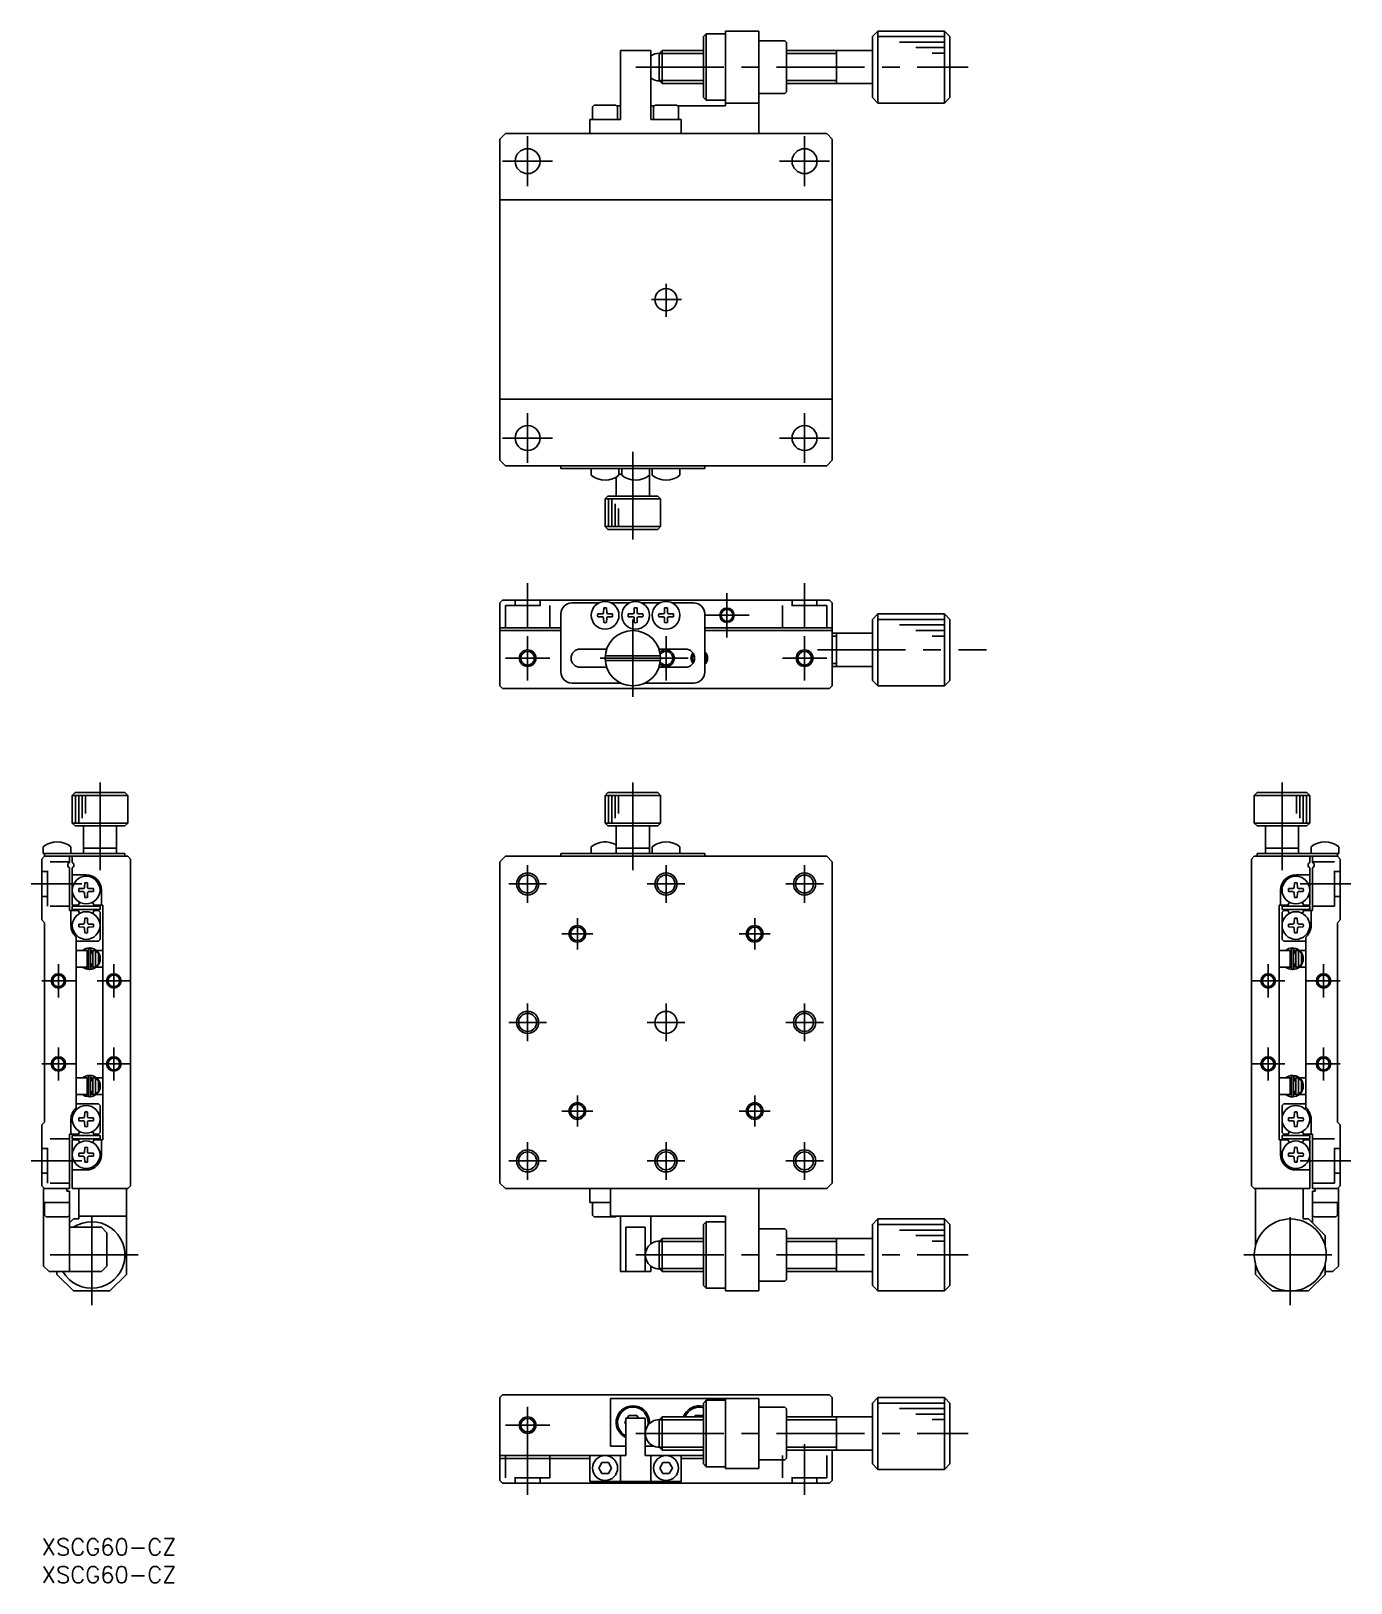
# Model space of a CAD drawing. Extents: x -2 to 236, y -8 to 272.
import ezdxf

# ---------------------------------------------------------------- set-up
doc = ezdxf.new("R2010")
doc.units = 0
doc.header["$LTSCALE"] = 0.5
doc.linetypes.add('CENTER', pattern=[50.8, 31.75, -6.35, 6.35, -6.35])
doc.linetypes.add('DASHED', pattern=[19.05, 12.7, -6.35])
for name, color, linetype in [('MSM_CENTER', 1, 'CENTER'), ('MSM_CONTINUOUS', 7, 'CONTINUOUS'), ('MSM_DASHED', 4, 'DASHED'), ('MSM_NARROW', 5, 'CONTINUOUS'), ('MSM_PART_NUMBER', 7, 'CONTINUOUS')]:
    doc.layers.add(name, color=color, linetype=linetype)
doc.styles.get("Standard").update_dxf_attribs({"font": 'txt.shx', "height": 3, "bigfont": 'bigfont.shx'})

# ---------------------------------------------------------------- blocks, each defined once
blk = doc.blocks.new('*U2')
at = {"layer": 'MSM_PART_NUMBER'}
blk.add_text('XSCG60-CZ', height=3, dxfattribs=at).set_placement((0, -3))
blk = doc.blocks.new('*U3')
at = {"layer": 'MSM_PART_NUMBER'}
blk.add_text('XSCG60-CZ', height=3, dxfattribs=at).set_placement((0, -8))

msp = doc.modelspace()

# ---------------------------------------------------------------- linework, layer by layer
at = {"layer": 'MSM_CENTER'}
for p, q in [((107.25, 265.77), (167.25, 265.77)), ((87.69, 244.27), (87.69, 253.27)), ((137.69, 244.27), (137.69, 253.27)), ((92.19, 248.77), (83.19, 248.77)), ((133.19, 248.77), (142.19, 248.77)), ((112.69, 226.59), (112.69, 220.64)), ((115.45, 223.77), (110.04, 223.77)), ((87.69, 203.27), (87.69, 194.27)), ((137.69, 203.27), (137.69, 194.27)), ((92.19, 198.77), (83.19, 198.77)), ((106.69, 196.3), (106.69, 178.4)), ((133.19, 198.77), (142.19, 198.77)), ((87.69, 164.45), (87.69, 172.57)), ((137.69, 164.45), (137.69, 172.57)), ((123.69, 170.76), (123.69, 162.76)), ((106.69, 152.01), (106.69, 166.01)), ((127.69, 166.76), (119.69, 166.76)), ((87.69, 155.01), (87.69, 163.01)), ((112.69, 155.01), (112.69, 163.01)), ((137.69, 155.01), (137.69, 163.01)), ((140.06, 160.51), (170.57, 160.51)), ((91.69, 159.01), (83.69, 159.01)), ((116.69, 159.01), (99.69, 159.01)), ((141.69, 159.01), (133.69, 159.01)), ((10.5, 120.71), (10.5, 138.6)), ((106.69, 120.71), (106.69, 138.6)), ((223.89, 120.71), (223.89, 138.6)), ((87.69, 114.83), (87.69, 121.63)), ((112.69, 114.83), (112.69, 121.63)), ((137.69, 114.83), (137.69, 121.63)), ((-1.95, 118.23), (7.2, 118.23)), ((84.29, 118.23), (91.09, 118.23)), ((109.29, 118.23), (116.09, 118.23)), ((134.29, 118.23), (141.09, 118.23)), ((236.34, 118.23), (227.19, 118.23)), ((96.69, 106.43), (96.69, 112.03)), ((128.69, 106.43), (128.69, 112.03)), ((93.89, 109.23), (99.49, 109.23)), ((125.89, 109.23), (131.49, 109.23)), ((3, 103.73), (3, 97.73)), ((13, 103.73), (13, 97.73)), ((221.39, 103.73), (221.39, 97.73)), ((231.39, 103.73), (231.39, 97.73)), ((6, 100.73), (0, 100.73)), ((16, 100.73), (10, 100.73)), ((224.39, 100.73), (218.39, 100.73)), ((234.39, 100.73), (228.39, 100.73)), ((87.69, 89.83), (87.69, 96.63)), ((112.69, 89.83), (112.69, 96.63)), ((137.69, 89.83), (137.69, 96.63)), ((84.29, 93.23), (91.09, 93.23)), ((109.29, 93.23), (116.09, 93.23)), ((134.29, 93.23), (141.09, 93.23)), ((3, 82.73), (3, 88.73)), ((13, 82.73), (13, 88.73)), ((221.39, 82.73), (221.39, 88.73)), ((231.39, 82.73), (231.39, 88.73)), ((6, 85.73), (0, 85.73)), ((16, 85.73), (10, 85.73)), ((224.39, 85.73), (218.39, 85.73)), ((234.39, 85.73), (228.39, 85.73)), ((96.69, 74.43), (96.69, 80.03)), ((128.69, 74.43), (128.69, 80.03)), ((93.89, 77.23), (99.49, 77.23)), ((125.89, 77.23), (131.49, 77.23)), ((87.69, 64.83), (87.69, 71.63)), ((112.69, 64.83), (112.69, 71.63)), ((137.69, 64.83), (137.69, 71.63)), ((-1.95, 68.23), (7.2, 68.23)), ((84.29, 68.23), (91.09, 68.23)), ((109.29, 68.23), (116.09, 68.23)), ((134.29, 68.23), (141.09, 68.23)), ((236.34, 68.23), (227.19, 68.23)), ((9, 42.18), (9, 59.69)), ((225.39, 42.18), (225.39, 59.69)), ((17.39, 51.23), (0.95, 51.23)), ((107.25, 51.23), (167.25, 51.23)), ((216.99, 51.23), (233.43, 51.23)), ((87.69, 7.94), (87.69, 24.5)), ((91.69, 20.5), (83.69, 20.5)), ((107.25, 19), (167.25, 19)), ((137.69, 7.94), (137.69, 17.09))]:
    msp.add_line(p, q, dxfattribs=at)
at = {"layer": 'MSM_CONTINUOUS'}
for p, q in [((123.44, 259.27), (123.44, 272.27)), ((129.44, 272.27), (123.44, 272.27)), ((129.44, 253.77), (129.44, 272.27)), ((149.94, 271.27), (150.94, 272.27)), ((162.94, 272.27), (150.94, 272.27)), ((150.94, 272.27), (150.94, 259.27)), ((162.94, 259.27), (162.94, 272.27)), ((163.94, 271.27), (162.94, 272.27)), ((119.44, 271.27), (119.94, 271.77)), ((119.44, 260.27), (119.44, 271.27)), ((119.94, 271.77), (119.94, 259.77)), ((119.94, 271.77), (123.44, 271.77)), ((134.14, 270.52), (129.44, 270.52)), ((134.44, 270.22), (134.14, 270.52)), ((134.44, 270.22), (134.44, 261.32)), ((149.94, 271.27), (149.94, 260.27)), ((163.94, 260.27), (163.94, 271.27)), ((104.44, 268.77), (109.94, 268.77)), ((104.44, 256.27), (104.44, 268.77)), ((109.94, 256.27), (109.94, 268.77)), ((111.44, 268.23), (111.98, 268.77)), ((111.44, 268.23), (111.44, 263.31)), ((111.98, 268.77), (111.98, 262.77)), ((119.44, 268.77), (111.98, 268.77)), ((149.94, 268.77), (134.44, 268.77)), ((143.44, 262.77), (143.44, 268.77)), ((111.98, 262.77), (111.44, 263.31)), ((119.44, 262.77), (111.98, 262.77)), ((134.14, 261.02), (129.44, 261.02)), ((134.44, 261.32), (134.14, 261.02)), ((149.94, 262.77), (134.44, 262.77)), ((99.44, 258.57), (99.74, 258.87)), ((99.44, 256.27), (99.44, 258.57)), ((103.64, 258.87), (99.74, 258.87)), ((103.64, 258.87), (103.94, 258.57)), ((103.74, 258.77), (104.44, 258.77)), ((103.94, 256.27), (103.94, 258.57)), ((109.94, 258.77), (110.64, 258.77)), ((110.74, 258.87), (110.44, 258.57)), ((110.44, 256.27), (110.44, 258.57)), ((110.74, 258.87), (114.64, 258.87)), ((114.94, 258.57), (114.64, 258.87)), ((114.74, 258.77), (123.4, 258.77)), ((114.94, 256.27), (114.94, 258.57)), ((119.44, 260.27), (119.94, 259.77)), ((119.94, 259.77), (123.44, 259.77)), ((123.44, 259.27), (129.44, 259.27)), ((149.94, 260.27), (150.94, 259.27)), ((162.94, 259.27), (150.94, 259.27)), ((163.94, 260.27), (162.94, 259.27)), ((104.44, 256.27), (98.94, 256.27)), ((98.94, 256.27), (98.94, 253.77)), ((115.44, 256.27), (109.94, 256.27)), ((115.44, 256.27), (115.44, 253.77)), ((83.69, 253.77), (82.69, 252.77)), ((82.69, 194.77), (82.69, 252.77)), ((141.69, 253.77), (83.69, 253.77)), ((142.69, 252.77), (141.69, 253.77)), ((142.69, 252.77), (142.69, 194.77)), ((82.69, 241.77), (142.69, 241.77)), ((82.69, 205.77), (142.69, 205.77)), ((82.69, 194.77), (83.69, 193.77)), ((83.69, 193.77), (141.69, 193.77)), ((93.69, 193.27), (93.69, 193.77)), ((119.69, 193.27), (119.69, 193.77)), ((142.69, 194.77), (141.69, 193.77)), ((119.69, 193.27), (93.69, 193.27)), ((99.19, 193.27), (99.19, 192.05)), ((103.69, 191.71), (103.69, 188.27)), ((104.19, 193.27), (104.19, 192.05)), ((104.69, 192.27), (104.19, 192.27)), ((104.69, 193.27), (104.69, 192.05)), ((109.69, 193.27), (109.69, 188.27)), ((109.69, 193.27), (109.69, 192.05)), ((110.19, 193.27), (110.19, 192.05)), ((115.19, 193.27), (115.19, 192.05)), ((102.19, 188.27), (101.69, 187.77)), ((111.19, 188.27), (102.19, 188.27)), ((111.69, 187.77), (111.19, 188.27)), ((111.69, 187.77), (101.69, 187.77)), ((101.69, 187.77), (101.69, 182.77)), ((111.69, 187.77), (111.69, 182.77)), ((111.69, 182.77), (101.69, 182.77)), ((101.69, 182.77), (102.19, 182.27)), ((111.19, 182.27), (102.19, 182.27)), ((111.19, 182.27), (111.69, 182.77)), ((83.19, 169.51), (82.69, 169.01)), ((82.69, 154.01), (82.69, 169.01)), ((142.19, 169.51), (83.19, 169.51)), ((100.6, 169.01), (95.69, 169.01)), ((106.1, 169.01), (102.78, 169.01)), ((111.6, 169.01), (108.28, 169.01)), ((117.69, 169.01), (113.78, 169.01)), ((142.19, 169.51), (142.69, 169.01)), ((142.69, 154.01), (142.69, 169.01)), ((93.69, 156.51), (93.69, 167.01)), ((101.19, 167.03), (100.37, 167.02)), ((101.19, 166.48), (100.37, 166.5)), ((101.19, 167.03), (101.36, 167.11)), ((101.19, 166.48), (101.36, 166.41)), ((101.42, 167.24), (101.36, 167.11)), ((101.42, 166.28), (101.36, 166.41)), ((101.42, 167.24), (101.43, 168.08)), ((101.42, 166.28), (101.43, 165.43)), ((101.97, 167.24), (101.95, 168.08)), ((101.97, 166.28), (101.95, 165.43)), ((101.97, 167.24), (102.03, 167.11)), ((101.97, 166.28), (102.03, 166.41)), ((102.19, 167.03), (102.03, 167.11)), ((102.19, 166.48), (102.03, 166.41)), ((102.19, 167.03), (103.02, 167.02)), ((102.19, 166.48), (103.02, 166.5)), ((106.69, 167.03), (105.87, 167.02)), ((106.69, 166.48), (105.87, 166.5)), ((106.69, 167.03), (106.86, 167.11)), ((106.69, 166.48), (106.86, 166.41)), ((106.92, 167.24), (106.86, 167.11)), ((106.92, 166.28), (106.86, 166.41)), ((106.92, 167.24), (106.93, 168.08)), ((106.92, 166.28), (106.93, 165.43)), ((107.47, 167.24), (107.45, 168.08)), ((107.47, 166.28), (107.45, 165.43)), ((107.47, 167.24), (107.53, 167.11)), ((107.47, 166.28), (107.53, 166.41)), ((107.69, 167.03), (107.53, 167.11)), ((107.69, 166.48), (107.53, 166.41)), ((107.69, 167.03), (108.52, 167.02)), ((107.69, 166.48), (108.52, 166.5)), ((112.19, 167.03), (111.37, 167.02)), ((112.19, 166.48), (111.37, 166.5)), ((112.19, 167.03), (112.36, 167.11)), ((112.19, 166.48), (112.36, 166.41)), ((112.42, 167.24), (112.36, 167.11)), ((112.42, 166.28), (112.36, 166.41)), ((112.42, 167.24), (112.43, 168.08)), ((112.42, 166.28), (112.43, 165.43)), ((112.97, 167.24), (112.95, 168.08)), ((112.97, 166.28), (112.95, 165.43)), ((112.97, 167.24), (113.03, 167.11)), ((112.97, 166.28), (113.03, 166.41)), ((113.19, 167.03), (113.03, 167.11)), ((113.19, 166.48), (113.03, 166.41)), ((113.19, 167.03), (114.02, 167.02)), ((113.19, 166.48), (114.02, 166.5)), ((119.69, 156.51), (119.69, 167.01)), ((149.94, 166.01), (150.94, 167.01)), ((149.94, 166.01), (149.94, 155.01)), ((162.94, 167.01), (150.94, 167.01)), ((150.94, 167.01), (150.94, 154.01)), ((162.94, 154.01), (162.94, 167.01)), ((163.94, 166.01), (162.94, 167.01)), ((163.94, 155.01), (163.94, 166.01)), ((93.69, 164.51), (82.69, 164.51)), ((93.69, 164.01), (82.69, 164.01)), ((142.69, 164.51), (119.69, 164.51)), ((142.69, 164.01), (119.69, 164.01)), ((149.94, 163.51), (142.69, 163.51)), ((143.44, 157.51), (143.44, 163.51)), ((97.19, 160.66), (102.05, 160.66)), ((111.34, 160.66), (116.19, 160.66)), ((97.19, 157.36), (101.91, 157.36)), ((101.71, 159.41), (111.68, 159.41)), ((101.71, 158.61), (111.68, 158.61)), ((111.48, 157.36), (116.19, 157.36)), ((149.94, 157.51), (142.69, 157.51)), ((104.51, 154.51), (95.69, 154.51)), ((117.69, 154.51), (108.87, 154.51)), ((149.94, 155.01), (150.94, 154.01)), ((163.94, 155.01), (162.94, 154.01)), ((83.19, 153.51), (82.69, 154.01)), ((142.19, 153.51), (83.19, 153.51)), ((142.69, 154.01), (142.19, 153.51)), ((162.94, 154.01), (150.94, 154.01)), ((5.5, 134.23), (6, 134.73)), ((15, 134.73), (6, 134.73)), ((15, 134.73), (15.5, 134.23)), ((101.69, 134.23), (102.19, 134.73)), ((111.19, 134.73), (102.19, 134.73)), ((111.19, 134.73), (111.69, 134.23)), ((219.39, 134.73), (218.89, 134.23)), ((219.39, 134.73), (228.39, 134.73)), ((228.89, 134.23), (228.39, 134.73)), ((15.5, 134.23), (5.5, 134.23)), ((5.5, 129.23), (5.5, 134.23)), ((15.5, 129.23), (15.5, 134.23)), ((111.69, 134.23), (101.69, 134.23)), ((101.69, 129.23), (101.69, 134.23)), ((111.69, 129.23), (111.69, 134.23)), ((218.89, 134.23), (228.89, 134.23)), ((218.89, 129.23), (218.89, 134.23)), ((228.89, 129.23), (228.89, 134.23)), ((15.5, 129.23), (5.5, 129.23)), ((6, 128.73), (5.5, 129.23)), ((15.5, 129.23), (15, 128.73)), ((111.69, 129.23), (101.69, 129.23)), ((102.19, 128.73), (101.69, 129.23)), ((111.69, 129.23), (111.19, 128.73)), ((218.89, 129.23), (228.89, 129.23)), ((218.89, 129.23), (219.39, 128.73)), ((228.39, 128.73), (228.89, 129.23)), ((15, 128.73), (6, 128.73)), ((7.5, 123.73), (7.5, 128.73)), ((13.5, 123.73), (13.5, 128.73)), ((111.19, 128.73), (102.19, 128.73)), ((103.69, 123.73), (103.69, 128.73)), ((109.69, 123.73), (109.69, 128.73)), ((219.39, 128.73), (228.39, 128.73)), ((220.89, 123.73), (220.89, 128.73)), ((226.89, 123.73), (226.89, 128.73)), ((0.25, 123.73), (0.25, 124.95)), ((0.25, 123.73), (15, 123.73)), ((0.5, 123.73), (0.5, 123.23)), ((5.25, 123.73), (5.25, 124.95)), ((13.5, 124.73), (7.5, 124.73)), ((15, 123.73), (15, 123.23)), ((119.69, 123.73), (93.69, 123.73)), ((93.69, 123.73), (93.69, 123.23)), ((99.19, 123.73), (99.19, 124.95)), ((109.69, 124.73), (103.69, 124.73)), ((110.19, 123.73), (110.19, 124.95)), ((115.19, 123.73), (115.19, 124.95)), ((119.69, 123.73), (119.69, 123.23)), ((234.14, 123.73), (219.39, 123.73)), ((219.39, 123.73), (219.39, 123.23)), ((220.89, 124.73), (226.89, 124.73)), ((229.14, 123.73), (229.14, 124.95)), ((233.89, 123.73), (233.89, 123.23)), ((234.14, 123.73), (234.14, 124.95)), ((0, 122.73), (0.5, 123.23)), ((0, 122.73), (0, 111.73)), ((0.5, 123.23), (15.5, 123.23)), ((5, 123.23), (5, 122.09)), ((5, 113.43), (5, 121.17)), ((5.5, 123.23), (5.5, 122.09)), ((5.5, 114.43), (5.5, 121.17)), ((15.5, 123.23), (16, 122.73)), ((16, 63.73), (16, 122.73)), ((82.69, 122.23), (83.69, 123.23)), ((82.69, 122.23), (82.69, 64.23)), ((141.69, 123.23), (83.69, 123.23)), ((142.69, 122.23), (141.69, 123.23)), ((142.69, 64.23), (142.69, 122.23)), ((218.89, 123.23), (218.39, 122.73)), ((218.39, 63.73), (218.39, 122.73)), ((218.89, 123.23), (233.89, 123.23)), ((228.89, 123.23), (228.89, 122.09)), ((228.89, 114.43), (228.89, 121.17)), ((229.39, 123.23), (229.39, 122.09)), ((229.39, 113.43), (229.39, 121.17)), ((234.39, 122.73), (233.89, 123.23)), ((234.39, 122.73), (234.39, 111.73)), ((8, 119.88), (5.5, 119.88)), ((7.73, 117.61), (7.74, 118.45)), ((8.27, 117.61), (8.26, 118.45)), ((226.11, 117.61), (226.13, 118.45)), ((226.39, 119.88), (228.89, 119.88)), ((226.66, 117.61), (226.65, 118.45)), ((7.5, 117.4), (6.68, 117.39)), ((7.5, 116.86), (6.68, 116.87)), ((7.5, 117.4), (7.67, 117.48)), ((7.5, 116.86), (7.67, 116.78)), ((7.73, 117.61), (7.67, 117.48)), ((7.73, 116.65), (7.67, 116.78)), ((7.73, 116.65), (7.74, 115.81)), ((8.27, 116.65), (8.26, 115.81)), ((8.27, 117.61), (8.33, 117.48)), ((8.27, 116.65), (8.33, 116.78)), ((8.5, 117.4), (8.33, 117.48)), ((8.5, 116.86), (8.33, 116.78)), ((8.5, 117.4), (9.32, 117.39)), ((8.5, 116.86), (9.32, 116.87)), ((10.75, 117.13), (10.75, 114.43)), ((223.64, 117.13), (223.64, 114.43)), ((225.89, 117.4), (225.06, 117.39)), ((225.89, 116.86), (225.06, 116.87)), ((225.89, 117.4), (226.05, 117.48)), ((225.89, 116.86), (226.05, 116.78)), ((226.11, 117.61), (226.05, 117.48)), ((226.11, 116.65), (226.05, 116.78)), ((226.11, 116.65), (226.13, 115.81)), ((226.66, 116.65), (226.65, 115.81)), ((226.66, 117.61), (226.72, 117.48)), ((226.66, 116.65), (226.72, 116.78)), ((226.89, 117.4), (226.72, 117.48)), ((226.89, 116.86), (226.72, 116.78)), ((226.89, 117.4), (227.71, 117.39)), ((226.89, 116.86), (227.71, 116.87)), ((5, 113.43), (6.59, 113.43)), ((5.25, 110.73), (5.25, 113.43)), ((5.5, 114.43), (6.59, 114.43)), ((5.5, 114.23), (10.5, 114.23)), ((5.5, 113.63), (5.5, 114.23)), ((5.5, 113.63), (10.5, 113.63)), ((11, 114.43), (9.41, 114.43)), ((10.2, 113.43), (9.41, 113.43)), ((10.2, 113.43), (10.5, 113.13)), ((10.5, 114.23), (10.5, 113.63)), ((10.5, 108.23), (10.5, 113.13)), ((11, 114.43), (11, 72.03)), ((223.39, 114.43), (223.39, 72.03)), ((223.39, 114.43), (224.97, 114.43)), ((228.89, 114.23), (223.89, 114.23)), ((223.89, 114.23), (223.89, 113.63)), ((228.89, 113.63), (223.89, 113.63)), ((224.19, 113.43), (223.89, 113.13)), ((223.89, 108.23), (223.89, 113.13)), ((224.19, 113.43), (224.97, 113.43)), ((228.89, 114.43), (227.8, 114.43)), ((229.39, 113.43), (227.8, 113.43)), ((228.89, 113.63), (228.89, 114.23)), ((229.14, 110.73), (229.14, 113.43)), ((0, 111.73), (0.5, 111.23)), ((0.5, 75.23), (0.5, 111.23)), ((7.5, 111), (6.68, 110.99)), ((7.5, 110.46), (6.68, 110.47)), ((7.5, 111), (7.67, 111.08)), ((7.5, 110.46), (7.67, 110.38)), ((7.73, 111.21), (7.67, 111.08)), ((7.73, 110.25), (7.67, 110.38)), ((7.73, 111.21), (7.74, 112.05)), ((7.73, 110.25), (7.74, 109.41)), ((8.27, 111.21), (8.26, 112.05)), ((8.27, 110.25), (8.26, 109.41)), ((8.27, 111.21), (8.33, 111.08)), ((8.27, 110.25), (8.33, 110.38)), ((8.5, 111), (8.33, 111.08)), ((8.5, 110.46), (8.33, 110.38)), ((8.5, 111), (9.32, 110.99)), ((8.5, 110.46), (9.32, 110.47)), ((225.89, 111), (225.06, 110.99)), ((225.89, 110.46), (225.06, 110.47)), ((225.89, 111), (226.05, 111.08)), ((225.89, 110.46), (226.05, 110.38)), ((226.11, 111.21), (226.05, 111.08)), ((226.11, 110.25), (226.05, 110.38)), ((226.11, 111.21), (226.13, 112.05)), ((226.11, 110.25), (226.13, 109.41)), ((226.66, 111.21), (226.65, 112.05)), ((226.66, 110.25), (226.65, 109.41)), ((226.66, 111.21), (226.72, 111.08)), ((226.66, 110.25), (226.72, 110.38)), ((226.89, 111), (226.72, 111.08)), ((226.89, 110.46), (226.72, 110.38)), ((226.89, 111), (227.71, 110.99)), ((226.89, 110.46), (227.71, 110.47)), ((234.39, 111.73), (233.89, 111.23)), ((233.89, 75.23), (233.89, 111.23)), ((6.2, 77.81), (6.2, 108.65)), ((10.2, 107.93), (6.2, 107.93)), ((7.84, 106.52), (7.82, 106.51)), ((7.83, 106.52), (7.84, 106.52)), ((7.87, 106.53), (7.84, 106.52)), ((7.84, 106.52), (7.84, 106.52)), ((7.84, 106.52), (7.84, 106.52)), ((7.84, 106.52), (7.84, 106.52)), ((7.88, 106.53), (7.87, 106.53)), ((7.89, 106.54), (7.88, 106.54)), ((7.88, 106.54), (7.88, 106.54)), ((7.88, 106.54), (7.88, 106.53)), ((7.88, 106.53), (7.88, 106.53)), ((7.89, 106.54), (7.89, 106.54)), ((7.89, 106.54), (7.89, 106.54)), ((7.89, 106.54), (7.89, 106.54)), ((7.89, 106.54), (7.89, 106.54)), ((7.89, 106.54), (7.89, 106.54)), ((7.89, 106.54), (7.89, 106.54)), ((7.89, 106.54), (7.89, 106.54)), ((7.89, 106.54), (7.89, 106.54)), ((10.2, 107.93), (10.5, 108.23)), ((224.19, 107.93), (223.89, 108.23)), ((224.19, 107.93), (228.19, 107.93)), ((226.5, 106.54), (225.81, 106.67)), ((225.99, 106.51), (225.98, 106.5)), ((226.02, 106.52), (225.99, 106.51)), ((226.05, 106.53), (226.02, 106.52)), ((226.08, 106.54), (226.05, 106.53)), ((226.12, 106.55), (226.08, 106.54)), ((226.15, 106.56), (226.12, 106.55)), ((226.18, 106.57), (226.15, 106.56)), ((226.22, 106.57), (226.18, 106.57)), ((226.25, 106.57), (226.22, 106.57)), ((226.29, 106.57), (226.25, 106.57)), ((226.32, 106.57), (226.29, 106.57)), ((226.35, 106.57), (226.32, 106.57)), ((226.39, 106.57), (226.35, 106.57)), ((226.42, 106.56), (226.39, 106.57)), ((226.46, 106.55), (226.42, 106.56)), ((226.49, 106.54), (226.46, 106.55)), ((226.52, 106.53), (226.49, 106.54)), ((226.56, 106.51), (226.49, 106.29)), ((226.55, 106.52), (226.52, 106.53)), ((226.55, 106.51), (226.55, 106.52)), ((226.55, 106.52), (226.55, 106.52)), ((226.58, 106.5), (226.55, 106.52)), ((226.55, 106.51), (226.55, 106.51)), ((226.55, 106.5), (226.55, 106.51)), ((226.55, 106.51), (226.55, 106.51)), ((228.19, 77.81), (228.19, 108.65)), ((8.2, 106.23), (6.2, 106.23)), ((8.19, 106.23), (8.2, 106.23)), ((8.2, 106.23), (8.4, 106.27)), ((8.2, 103.23), (8.2, 106.23)), ((8.2, 106.17), (8.21, 106.16)), ((8.4, 105.73), (8.2, 105.73)), ((8.2, 103.73), (8.4, 103.73)), ((8.21, 106.16), (8.22, 106.16)), ((8.22, 106.16), (8.24, 106.15)), ((8.24, 106.15), (8.25, 106.14)), ((8.25, 106.14), (8.26, 106.14)), ((8.26, 106.14), (8.28, 106.13)), ((8.28, 106.13), (8.29, 106.12)), ((8.29, 106.12), (8.3, 106.11)), ((8.3, 106.11), (8.31, 106.1)), ((8.31, 106.1), (8.32, 106.09)), ((8.32, 106.09), (8.33, 106.08)), ((8.33, 106.08), (8.34, 106.07)), ((8.34, 106.07), (8.35, 106.05)), ((8.35, 106.05), (8.36, 106.04)), ((8.36, 106.04), (8.37, 106.03)), ((8.37, 106.03), (8.37, 106.02)), ((8.37, 106.02), (8.38, 106)), ((8.38, 106), (8.38, 105.99)), ((8.38, 105.99), (8.39, 105.97)), ((8.39, 105.97), (8.39, 105.96)), ((8.39, 105.96), (8.4, 105.94)), ((8.4, 106.48), (8.4, 102.98)), ((8.4, 105.94), (8.4, 105.93)), ((8.4, 105.93), (8.4, 105.91)), ((8.4, 105.91), (8.4, 105.9)), ((8.4, 105.9), (8.4, 105.89)), ((8.4, 105.89), (8.4, 105.88)), ((8.79, 102.98), (8.79, 106.48)), ((9.2, 105.73), (8.79, 105.73)), ((8.79, 103.73), (9.2, 103.73)), ((8.79, 106.27), (9.2, 106.17)), ((9, 106.23), (9, 105.73)), ((9.01, 106.23), (9, 106.23)), ((9, 103.73), (9, 103.23)), ((9.01, 106.23), (9.01, 106.23)), ((9.01, 106.23), (9.01, 106.23)), ((9.01, 106.23), (9.01, 106.23)), ((9.01, 106.23), (9.01, 106.23)), ((9.2, 106.23), (9.2, 103.23)), ((9.7, 106.23), (9.2, 106.23)), ((9.7, 103.23), (9.7, 106.23)), ((9.7, 106.17), (10.2, 105.64)), ((10.2, 103.81), (9.7, 103.28)), ((11, 106.23), (9.84, 106.23)), ((10.2, 105.65), (10.2, 103.81)), ((225.39, 106.23), (223.39, 106.23)), ((225.38, 106.23), (225.39, 106.23)), ((225.39, 106.23), (225.59, 106.27)), ((225.39, 103.23), (225.39, 106.23)), ((225.59, 105.73), (225.39, 105.73)), ((225.39, 103.73), (225.59, 103.73)), ((225.59, 106.48), (225.59, 102.98)), ((225.98, 102.98), (225.98, 106.48)), ((225.98, 105.92), (225.99, 105.94)), ((225.98, 105.91), (225.98, 105.92)), ((225.98, 105.89), (225.98, 105.91)), ((225.98, 105.88), (225.98, 105.89)), ((226.39, 105.73), (225.98, 105.73)), ((225.98, 103.73), (226.39, 103.73)), ((225.99, 105.97), (226, 105.98)), ((225.99, 105.95), (225.99, 105.97)), ((225.99, 105.94), (225.99, 105.95)), ((226, 105.99), (226.01, 106.01)), ((226, 105.98), (226, 105.99)), ((226.01, 106.01), (226.02, 106.02)), ((226.02, 106.04), (226.03, 106.05)), ((226.02, 106.02), (226.02, 106.04)), ((226.03, 106.05), (226.04, 106.06)), ((226.04, 106.06), (226.05, 106.07)), ((226.05, 106.07), (226.06, 106.08)), ((226.06, 106.08), (226.07, 106.09)), ((226.07, 106.09), (226.08, 106.1)), ((226.08, 106.1), (226.09, 106.11)), ((226.09, 106.11), (226.1, 106.12)), ((226.1, 106.12), (226.12, 106.13)), ((226.12, 106.13), (226.13, 106.14)), ((226.13, 106.14), (226.14, 106.15)), ((226.14, 106.15), (226.16, 106.15)), ((226.16, 106.15), (226.17, 106.16)), ((226.17, 106.16), (226.18, 106.17)), ((226.18, 106.17), (226.2, 106.17)), ((226.19, 106.17), (226.19, 105.73)), ((226.19, 103.73), (226.19, 103.29)), ((226.2, 106.17), (226.21, 106.18)), ((226.21, 106.18), (226.23, 106.18)), ((226.23, 106.18), (226.24, 106.18)), ((226.24, 106.18), (226.26, 106.18)), ((226.26, 106.18), (226.27, 106.18)), ((226.27, 106.18), (226.29, 106.18)), ((226.29, 106.18), (226.3, 106.18)), ((226.3, 106.18), (226.32, 106.18)), ((226.32, 106.18), (226.33, 106.18)), ((226.33, 106.18), (226.35, 106.18)), ((226.35, 106.18), (226.36, 106.17)), ((226.36, 106.17), (226.38, 106.17)), ((226.38, 106.17), (226.39, 106.16)), ((226.39, 106.23), (226.39, 103.23)), ((226.89, 106.23), (226.39, 106.23)), ((226.39, 106.16), (226.4, 106.16)), ((226.4, 106.16), (226.41, 106.15)), ((226.45, 106.23), (226.46, 106.24)), ((226.49, 106.29), (226.46, 106.23)), ((226.46, 106.25), (226.47, 106.27)), ((226.46, 106.24), (226.46, 106.25)), ((226.47, 106.27), (226.48, 106.28)), ((226.48, 106.3), (226.49, 106.31)), ((226.48, 106.28), (226.48, 106.3)), ((226.49, 106.31), (226.5, 106.32)), ((226.5, 106.34), (226.51, 106.35)), ((226.5, 106.32), (226.5, 106.34)), ((226.51, 106.37), (226.52, 106.38)), ((226.51, 106.35), (226.51, 106.37)), ((226.52, 106.38), (226.53, 106.4)), ((226.53, 106.42), (226.54, 106.44)), ((226.53, 106.41), (226.53, 106.42)), ((226.53, 106.4), (226.53, 106.41)), ((226.54, 106.45), (226.55, 106.46)), ((226.54, 106.44), (226.54, 106.45)), ((226.55, 106.49), (226.55, 106.5)), ((226.55, 106.5), (226.55, 106.5)), ((226.55, 106.48), (226.55, 106.49)), ((226.55, 106.47), (226.55, 106.48)), ((226.55, 106.46), (226.55, 106.47)), ((226.89, 103.23), (226.89, 106.23)), ((226.89, 106.18), (227.39, 105.65)), ((227.39, 103.81), (226.89, 103.28)), ((228.19, 106.23), (227.02, 106.23)), ((227.39, 105.65), (227.39, 103.81)), ((6.2, 103.23), (8.2, 103.23)), ((7.36, 103.23), (7.84, 102.94)), ((7.81, 102.96), (7.83, 102.95)), ((7.83, 102.95), (7.92, 103.23)), ((7.83, 102.97), (7.84, 102.98)), ((7.83, 102.96), (7.83, 102.97)), ((7.83, 102.95), (7.83, 102.96)), ((7.83, 102.96), (7.83, 102.96)), ((7.83, 102.94), (7.83, 102.95)), ((7.83, 102.95), (7.83, 102.95)), ((7.84, 102.94), (7.83, 102.94)), ((7.83, 102.94), (7.83, 102.94)), ((7.84, 103.01), (7.85, 103.02)), ((7.84, 103), (7.84, 103.01)), ((7.84, 102.99), (7.84, 103)), ((7.84, 102.98), (7.84, 102.99)), ((7.84, 102.94), (7.87, 102.93)), ((7.85, 103.04), (7.86, 103.05)), ((7.85, 103.03), (7.85, 103.04)), ((7.85, 103.02), (7.85, 103.03)), ((7.86, 103.07), (7.87, 103.08)), ((7.86, 103.05), (7.86, 103.07)), ((7.87, 103.1), (7.88, 103.11)), ((7.87, 103.08), (7.87, 103.1)), ((7.87, 102.93), (7.9, 102.92)), ((7.88, 103.11), (7.89, 103.12)), ((7.88, 102.92), (8.57, 102.79)), ((7.89, 103.14), (7.9, 103.15)), ((7.89, 103.12), (7.89, 103.14)), ((7.9, 103.17), (7.91, 103.18)), ((7.9, 103.15), (7.9, 103.17)), ((7.9, 102.92), (7.93, 102.91)), ((7.91, 103.18), (7.92, 103.19)), ((7.92, 103.21), (7.93, 103.22)), ((7.92, 103.19), (7.92, 103.21)), ((7.93, 103.22), (7.94, 103.23)), ((7.93, 102.91), (7.96, 102.9)), ((7.96, 102.9), (8, 102.89)), ((8, 102.89), (8.03, 102.89)), ((8.03, 102.89), (8.07, 102.89)), ((8.07, 102.89), (8.1, 102.89)), ((8.1, 102.89), (8.13, 102.89)), ((8.13, 102.89), (8.17, 102.89)), ((8.17, 102.89), (8.2, 102.89)), ((8.22, 103.3), (8.2, 103.29)), ((8.2, 103.29), (8.2, 103.29)), ((8.2, 102.89), (8.24, 102.9)), ((8.23, 103.3), (8.22, 103.3)), ((8.24, 103.31), (8.23, 103.3)), ((8.26, 103.32), (8.24, 103.31)), ((8.24, 102.9), (8.27, 102.91)), ((8.27, 103.33), (8.26, 103.32)), ((8.28, 103.34), (8.27, 103.33)), ((8.27, 102.91), (8.3, 102.92)), ((8.29, 103.34), (8.28, 103.34)), ((8.31, 103.35), (8.29, 103.34)), ((8.3, 102.92), (8.34, 102.93)), ((8.32, 103.37), (8.31, 103.35)), ((8.33, 103.38), (8.32, 103.37)), ((8.34, 103.39), (8.33, 103.38)), ((8.35, 103.4), (8.34, 103.39)), ((8.34, 102.93), (8.37, 102.94)), ((8.36, 103.42), (8.35, 103.41)), ((8.35, 103.41), (8.35, 103.4)), ((8.37, 103.44), (8.36, 103.42)), ((8.38, 103.45), (8.37, 103.44)), ((8.37, 102.94), (8.4, 102.95)), ((8.39, 103.48), (8.38, 103.46)), ((8.38, 103.46), (8.38, 103.45)), ((8.4, 103.51), (8.39, 103.49)), ((8.39, 103.49), (8.39, 103.48)), ((8.4, 103.58), (8.4, 103.57)), ((8.4, 103.57), (8.4, 103.55)), ((8.4, 103.55), (8.4, 103.54)), ((8.4, 103.54), (8.4, 103.52)), ((8.4, 103.52), (8.4, 103.51)), ((8.4, 102.95), (8.41, 102.96)), ((9.2, 103.29), (8.79, 103.19)), ((9, 103.23), (9.01, 103.23)), ((9.01, 103.23), (9.01, 103.23)), ((9.01, 103.23), (9.01, 103.23)), ((9.01, 103.23), (9.01, 103.23)), ((9.2, 103.23), (9.7, 103.23)), ((9.84, 103.23), (9.84, 103.23)), ((9.84, 103.23), (11, 103.23)), ((223.39, 103.23), (225.39, 103.23)), ((225.39, 103.23), (225.37, 103.23)), ((225.59, 103.19), (225.39, 103.23)), ((225.98, 103.57), (225.98, 103.58)), ((225.98, 103.56), (225.98, 103.57)), ((225.98, 103.54), (225.98, 103.56)), ((225.99, 103.53), (225.98, 103.54)), ((226.39, 103.29), (225.98, 103.19)), ((225.99, 103.52), (225.99, 103.53)), ((225.99, 103.5), (225.99, 103.52)), ((226, 103.49), (225.99, 103.5)), ((226, 103.47), (226, 103.49)), ((226.01, 103.46), (226, 103.47)), ((226.01, 103.44), (226.01, 103.46)), ((226.02, 103.43), (226.01, 103.44)), ((226.03, 103.42), (226.02, 103.43)), ((226.04, 103.41), (226.03, 103.42)), ((226.05, 103.39), (226.04, 103.41)), ((226.05, 103.38), (226.05, 103.39)), ((226.06, 103.37), (226.05, 103.38)), ((226.08, 103.36), (226.06, 103.37)), ((226.09, 103.35), (226.08, 103.36)), ((226.1, 103.34), (226.09, 103.35)), ((226.11, 103.33), (226.1, 103.34)), ((226.12, 103.32), (226.11, 103.33)), ((226.14, 103.31), (226.12, 103.32)), ((226.15, 103.31), (226.14, 103.31)), ((226.16, 103.3), (226.15, 103.31)), ((226.18, 103.3), (226.16, 103.3)), ((226.19, 103.29), (226.18, 103.3)), ((226.21, 103.29), (226.19, 103.29)), ((226.22, 103.28), (226.21, 103.29)), ((226.23, 103.28), (226.22, 103.28)), ((226.25, 103.28), (226.23, 103.28)), ((226.26, 103.28), (226.25, 103.28)), ((226.28, 103.28), (226.26, 103.28)), ((226.29, 103.28), (226.28, 103.28)), ((226.31, 103.28), (226.29, 103.28)), ((226.32, 103.28), (226.31, 103.28)), ((226.34, 103.28), (226.32, 103.28)), ((226.35, 103.29), (226.34, 103.28)), ((226.37, 103.29), (226.35, 103.29)), ((226.38, 103.29), (226.37, 103.29)), ((226.4, 103.3), (226.38, 103.29)), ((226.39, 103.23), (226.89, 103.23)), ((226.49, 102.92), (226.55, 102.94)), ((226.55, 102.94), (226.57, 102.95)), ((226.56, 102.95), (226.56, 102.95)), ((227.02, 103.23), (228.19, 103.23)), ((8.2, 83.23), (6.2, 83.23)), ((7.84, 83.52), (7.82, 83.51)), ((7.83, 83.52), (7.84, 83.52)), ((7.87, 83.53), (7.84, 83.52)), ((7.84, 83.52), (7.84, 83.52)), ((7.84, 83.52), (7.84, 83.52)), ((7.84, 83.52), (7.84, 83.52)), ((7.88, 83.53), (7.87, 83.53)), ((7.89, 83.54), (7.88, 83.54)), ((7.88, 83.54), (7.88, 83.54)), ((7.88, 83.54), (7.88, 83.53)), ((7.88, 83.53), (7.88, 83.53)), ((7.89, 83.54), (7.89, 83.54)), ((7.89, 83.54), (7.89, 83.54)), ((7.89, 83.54), (7.89, 83.54)), ((7.89, 83.54), (7.89, 83.54)), ((7.89, 83.54), (7.89, 83.54)), ((7.89, 83.54), (7.89, 83.54)), ((7.89, 83.54), (7.89, 83.54)), ((7.89, 83.54), (7.89, 83.54)), ((8.19, 83.23), (8.2, 83.23)), ((8.2, 83.23), (8.4, 83.27)), ((8.2, 80.23), (8.2, 83.23)), ((8.2, 83.17), (8.21, 83.16)), ((8.4, 82.73), (8.2, 82.73)), ((8.21, 83.16), (8.22, 83.16)), ((8.22, 83.16), (8.24, 83.15)), ((8.24, 83.15), (8.25, 83.14)), ((8.25, 83.14), (8.26, 83.14)), ((8.26, 83.14), (8.28, 83.13)), ((8.28, 83.13), (8.29, 83.12)), ((8.29, 83.12), (8.3, 83.11)), ((8.3, 83.11), (8.31, 83.1)), ((8.31, 83.1), (8.32, 83.09)), ((8.32, 83.09), (8.33, 83.08)), ((8.33, 83.08), (8.34, 83.07)), ((8.34, 83.07), (8.35, 83.05)), ((8.35, 83.05), (8.36, 83.04)), ((8.36, 83.04), (8.37, 83.03)), ((8.37, 83.03), (8.37, 83.02)), ((8.37, 83.02), (8.38, 83)), ((8.38, 83), (8.38, 82.99)), ((8.38, 82.99), (8.39, 82.97)), ((8.39, 82.97), (8.39, 82.96)), ((8.39, 82.96), (8.4, 82.94)), ((8.4, 83.48), (8.4, 79.98)), ((8.4, 82.94), (8.4, 82.93)), ((8.4, 82.93), (8.4, 82.91)), ((8.4, 82.91), (8.4, 82.9)), ((8.4, 82.9), (8.4, 82.89)), ((8.4, 82.89), (8.4, 82.88)), ((8.79, 79.98), (8.79, 83.48)), ((9.2, 82.73), (8.79, 82.73)), ((8.79, 83.27), (9.2, 83.17)), ((9, 83.23), (9, 82.73)), ((9.01, 83.23), (9, 83.23)), ((9.01, 83.23), (9.01, 83.23)), ((9.01, 83.23), (9.01, 83.23)), ((9.01, 83.23), (9.01, 83.23)), ((9.01, 83.23), (9.01, 83.23)), ((9.2, 83.23), (9.2, 80.23)), ((9.7, 83.23), (9.2, 83.23)), ((9.7, 80.23), (9.7, 83.23)), ((9.7, 83.17), (10.2, 82.64)), ((11, 83.23), (9.84, 83.23)), ((10.2, 82.65), (10.2, 80.81)), ((225.39, 83.23), (223.39, 83.23)), ((225.38, 83.23), (225.39, 83.23)), ((225.39, 83.23), (225.59, 83.27)), ((225.39, 80.23), (225.39, 83.23)), ((225.59, 82.73), (225.39, 82.73)), ((225.59, 83.48), (225.59, 79.98)), ((226.5, 83.54), (225.81, 83.67)), ((225.99, 83.51), (225.98, 83.5)), ((225.98, 79.98), (225.98, 83.48)), ((225.98, 82.92), (225.99, 82.94)), ((225.98, 82.91), (225.98, 82.92)), ((225.98, 82.89), (225.98, 82.91)), ((225.98, 82.88), (225.98, 82.89)), ((226.39, 82.73), (225.98, 82.73)), ((226.02, 83.52), (225.99, 83.51)), ((225.99, 82.97), (226, 82.98)), ((225.99, 82.95), (225.99, 82.97)), ((225.99, 82.94), (225.99, 82.95)), ((226, 82.99), (226.01, 83.01)), ((226, 82.98), (226, 82.99)), ((226.01, 83.01), (226.02, 83.02)), ((226.05, 83.53), (226.02, 83.52)), ((226.02, 83.04), (226.03, 83.05)), ((226.02, 83.02), (226.02, 83.04)), ((226.03, 83.05), (226.04, 83.06)), ((226.04, 83.06), (226.05, 83.07)), ((226.08, 83.54), (226.05, 83.53)), ((226.05, 83.07), (226.06, 83.08)), ((226.06, 83.08), (226.07, 83.09)), ((226.07, 83.09), (226.08, 83.1)), ((226.12, 83.55), (226.08, 83.54)), ((226.08, 83.1), (226.09, 83.11)), ((226.09, 83.11), (226.1, 83.12)), ((226.1, 83.12), (226.12, 83.13)), ((226.15, 83.56), (226.12, 83.55)), ((226.12, 83.13), (226.13, 83.14)), ((226.13, 83.14), (226.14, 83.15)), ((226.14, 83.15), (226.16, 83.15)), ((226.18, 83.57), (226.15, 83.56)), ((226.16, 83.15), (226.17, 83.16)), ((226.17, 83.16), (226.18, 83.17)), ((226.22, 83.57), (226.18, 83.57)), ((226.18, 83.17), (226.2, 83.17)), ((226.19, 83.17), (226.19, 82.73)), ((226.2, 83.17), (226.21, 83.18)), ((226.21, 83.18), (226.23, 83.18)), ((226.25, 83.57), (226.22, 83.57)), ((226.23, 83.18), (226.24, 83.18)), ((226.24, 83.18), (226.26, 83.18)), ((226.29, 83.57), (226.25, 83.57)), ((226.26, 83.18), (226.27, 83.18)), ((226.27, 83.18), (226.29, 83.18)), ((226.32, 83.57), (226.29, 83.57)), ((226.29, 83.18), (226.3, 83.18)), ((226.3, 83.18), (226.32, 83.18)), ((226.35, 83.57), (226.32, 83.57)), ((226.32, 83.18), (226.33, 83.18)), ((226.33, 83.18), (226.35, 83.18)), ((226.39, 83.57), (226.35, 83.57)), ((226.35, 83.18), (226.36, 83.17)), ((226.36, 83.17), (226.38, 83.17)), ((226.38, 83.17), (226.39, 83.16)), ((226.42, 83.56), (226.39, 83.57)), ((226.39, 83.23), (226.39, 80.23)), ((226.89, 83.23), (226.39, 83.23)), ((226.39, 83.16), (226.4, 83.16)), ((226.4, 83.16), (226.41, 83.16)), ((226.46, 83.55), (226.42, 83.56)), ((226.45, 83.23), (226.46, 83.24)), ((226.49, 83.54), (226.46, 83.55)), ((226.49, 83.29), (226.46, 83.23)), ((226.46, 83.25), (226.47, 83.27)), ((226.46, 83.24), (226.46, 83.25)), ((226.47, 83.27), (226.48, 83.28)), ((226.48, 83.3), (226.49, 83.31)), ((226.48, 83.28), (226.48, 83.3)), ((226.52, 83.53), (226.49, 83.54)), ((226.56, 83.51), (226.49, 83.29)), ((226.49, 83.31), (226.5, 83.32)), ((226.5, 83.34), (226.51, 83.35)), ((226.5, 83.32), (226.5, 83.34)), ((226.51, 83.37), (226.52, 83.38)), ((226.51, 83.35), (226.51, 83.37)), ((226.55, 83.52), (226.52, 83.53)), ((226.52, 83.38), (226.53, 83.4)), ((226.53, 83.42), (226.54, 83.44)), ((226.53, 83.41), (226.53, 83.42)), ((226.53, 83.4), (226.53, 83.41)), ((226.54, 83.45), (226.55, 83.46)), ((226.54, 83.44), (226.54, 83.45)), ((226.55, 83.51), (226.55, 83.52)), ((226.55, 83.52), (226.55, 83.52)), ((226.55, 83.51), (226.55, 83.51)), ((226.55, 83.5), (226.55, 83.51)), ((226.55, 83.51), (226.55, 83.51)), ((226.55, 83.49), (226.55, 83.5)), ((226.55, 83.5), (226.55, 83.5)), ((226.55, 83.48), (226.55, 83.49)), ((226.55, 83.47), (226.55, 83.48)), ((226.55, 83.46), (226.55, 83.47)), ((226.58, 83.5), (226.56, 83.51)), ((226.89, 80.23), (226.89, 83.23)), ((226.89, 83.18), (227.39, 82.65)), ((228.19, 83.23), (227.02, 83.23)), ((227.39, 82.65), (227.39, 80.81)), ((6.2, 80.23), (8.2, 80.23)), ((10.2, 78.53), (6.2, 78.53)), ((7.36, 80.23), (7.84, 79.94)), ((7.81, 79.96), (8.57, 79.79)), ((7.83, 79.95), (7.92, 80.23)), ((7.83, 79.97), (7.84, 79.98)), ((7.83, 79.96), (7.83, 79.97)), ((7.83, 79.95), (7.83, 79.96)), ((7.83, 79.96), (7.83, 79.96)), ((7.83, 79.95), (7.83, 79.95)), ((7.83, 79.94), (7.83, 79.95)), ((7.83, 79.95), (7.83, 79.95)), ((7.84, 79.94), (7.83, 79.94)), ((7.83, 79.94), (7.83, 79.94)), ((7.84, 80.01), (7.85, 80.02)), ((7.84, 80), (7.84, 80.01)), ((7.84, 79.99), (7.84, 80)), ((7.84, 79.98), (7.84, 79.99)), ((7.84, 79.94), (7.87, 79.93)), ((7.85, 80.04), (7.86, 80.05)), ((7.85, 80.03), (7.85, 80.04)), ((7.85, 80.02), (7.85, 80.03)), ((7.86, 80.07), (7.87, 80.08)), ((7.86, 80.05), (7.86, 80.07)), ((7.87, 80.1), (7.88, 80.11)), ((7.87, 80.08), (7.87, 80.1)), ((7.87, 79.93), (7.9, 79.92)), ((7.88, 80.11), (7.89, 80.12)), ((7.89, 80.14), (7.9, 80.15)), ((7.89, 80.12), (7.89, 80.14)), ((7.9, 80.17), (7.91, 80.18)), ((7.9, 80.15), (7.9, 80.17)), ((7.9, 79.92), (7.93, 79.91)), ((7.91, 80.18), (7.92, 80.19)), ((7.92, 80.21), (7.93, 80.22)), ((7.92, 80.19), (7.92, 80.21)), ((7.93, 80.22), (7.94, 80.23)), ((7.93, 79.91), (7.96, 79.9)), ((7.96, 79.9), (8, 79.89)), ((8, 79.89), (8.03, 79.89)), ((8.03, 79.89), (8.07, 79.89)), ((8.07, 79.89), (8.1, 79.89)), ((8.1, 79.89), (8.13, 79.89)), ((8.13, 79.89), (8.17, 79.89)), ((8.17, 79.89), (8.2, 79.89)), ((8.2, 80.73), (8.4, 80.73)), ((8.22, 80.3), (8.2, 80.29)), ((8.2, 80.29), (8.2, 80.29)), ((8.2, 79.89), (8.24, 79.9)), ((8.23, 80.3), (8.22, 80.3)), ((8.24, 80.31), (8.23, 80.3)), ((8.26, 80.32), (8.24, 80.31)), ((8.24, 79.9), (8.27, 79.91)), ((8.27, 80.33), (8.26, 80.32)), ((8.28, 80.34), (8.27, 80.33)), ((8.27, 79.91), (8.3, 79.92)), ((8.29, 80.34), (8.28, 80.34)), ((8.31, 80.35), (8.29, 80.34)), ((8.3, 79.92), (8.34, 79.93)), ((8.32, 80.37), (8.31, 80.35)), ((8.33, 80.38), (8.32, 80.37)), ((8.34, 80.39), (8.33, 80.38)), ((8.35, 80.4), (8.34, 80.39)), ((8.34, 79.93), (8.37, 79.94)), ((8.36, 80.42), (8.35, 80.41)), ((8.35, 80.41), (8.35, 80.4)), ((8.37, 80.44), (8.36, 80.42)), ((8.38, 80.45), (8.37, 80.44)), ((8.37, 79.94), (8.4, 79.95)), ((8.39, 80.48), (8.38, 80.46)), ((8.38, 80.46), (8.38, 80.45)), ((8.4, 80.51), (8.39, 80.49)), ((8.39, 80.49), (8.39, 80.48)), ((8.4, 80.58), (8.4, 80.57)), ((8.4, 80.57), (8.4, 80.55)), ((8.4, 80.55), (8.4, 80.54)), ((8.4, 80.54), (8.4, 80.52)), ((8.4, 80.52), (8.4, 80.51)), ((8.4, 79.95), (8.41, 79.96)), ((8.79, 80.73), (9.2, 80.73)), ((9.2, 80.29), (8.79, 80.19)), ((9, 80.73), (9, 80.23)), ((9, 80.23), (9.01, 80.23)), ((9.01, 80.23), (9.01, 80.23)), ((9.01, 80.23), (9.01, 80.23)), ((9.01, 80.23), (9.01, 80.23)), ((9.2, 80.23), (9.7, 80.23)), ((10.2, 80.81), (9.7, 80.28)), ((9.84, 80.23), (9.84, 80.23)), ((9.84, 80.23), (11, 80.23)), ((10.2, 78.53), (10.5, 78.23)), ((223.39, 80.23), (225.39, 80.23)), ((224.19, 78.53), (223.89, 78.23)), ((224.19, 78.53), (228.19, 78.53)), ((225.39, 80.23), (225.37, 80.23)), ((225.39, 80.73), (225.59, 80.73)), ((225.59, 80.19), (225.39, 80.23)), ((225.98, 80.73), (226.39, 80.73)), ((225.98, 80.57), (225.98, 80.58)), ((225.98, 80.56), (225.98, 80.57)), ((225.98, 80.54), (225.98, 80.56)), ((225.99, 80.53), (225.98, 80.54)), ((226.39, 80.29), (225.98, 80.19)), ((225.99, 80.52), (225.99, 80.53)), ((225.99, 80.5), (225.99, 80.52)), ((226, 80.49), (225.99, 80.5)), ((226, 80.47), (226, 80.49)), ((226.01, 80.46), (226, 80.47)), ((226.01, 80.44), (226.01, 80.46)), ((226.02, 80.43), (226.01, 80.44)), ((226.03, 80.42), (226.02, 80.43)), ((226.04, 80.41), (226.03, 80.42)), ((226.05, 80.39), (226.04, 80.41)), ((226.05, 80.38), (226.05, 80.39)), ((226.06, 80.37), (226.05, 80.38)), ((226.08, 80.36), (226.06, 80.37)), ((226.09, 80.35), (226.08, 80.36)), ((226.1, 80.34), (226.09, 80.35)), ((226.11, 80.33), (226.1, 80.34)), ((226.12, 80.32), (226.11, 80.33)), ((226.14, 80.31), (226.12, 80.32)), ((226.15, 80.31), (226.14, 80.31)), ((226.16, 80.3), (226.15, 80.31)), ((226.18, 80.3), (226.16, 80.3)), ((226.19, 80.29), (226.18, 80.3)), ((226.19, 80.73), (226.19, 80.29)), ((226.21, 80.29), (226.19, 80.29)), ((226.22, 80.28), (226.21, 80.29)), ((226.23, 80.28), (226.22, 80.28)), ((226.25, 80.28), (226.23, 80.28)), ((226.26, 80.28), (226.25, 80.28)), ((226.28, 80.28), (226.26, 80.28)), ((226.29, 80.28), (226.28, 80.28)), ((226.31, 80.28), (226.29, 80.28)), ((226.32, 80.28), (226.31, 80.28)), ((226.34, 80.28), (226.32, 80.28)), ((226.35, 80.29), (226.34, 80.28)), ((226.37, 80.29), (226.35, 80.29)), ((226.38, 80.29), (226.37, 80.29)), ((226.4, 80.3), (226.38, 80.29)), ((226.39, 80.23), (226.89, 80.23)), ((226.49, 79.92), (226.55, 79.94)), ((226.55, 79.94), (226.57, 79.95)), ((226.56, 79.95), (226.56, 79.95)), ((227.39, 80.81), (226.89, 80.28)), ((227.02, 80.23), (228.19, 80.23)), ((5.25, 75.73), (5.25, 73.03)), ((7.5, 76), (6.68, 75.99)), ((7.5, 76), (7.67, 76.08)), ((7.73, 76.21), (7.67, 76.08)), ((7.73, 76.21), (7.74, 77.05)), ((8.27, 76.21), (8.26, 77.05)), ((8.27, 76.21), (8.33, 76.08)), ((8.5, 76), (8.33, 76.08)), ((8.5, 76), (9.32, 75.99)), ((10.5, 78.23), (10.5, 73.33)), ((223.89, 78.23), (223.89, 73.33)), ((225.89, 76), (225.06, 75.99)), ((225.89, 76), (226.05, 76.08)), ((226.11, 76.21), (226.05, 76.08)), ((226.11, 76.21), (226.13, 77.05)), ((226.66, 76.21), (226.65, 77.05)), ((226.66, 76.21), (226.72, 76.08)), ((226.89, 76), (226.72, 76.08)), ((226.89, 76), (227.71, 75.99)), ((229.14, 75.73), (229.14, 73.03)), ((0.5, 75.23), (0, 74.73)), ((0, 63.73), (0, 74.73)), ((5, 63.23), (5, 73.03)), ((5, 73.03), (6.59, 73.03)), ((7.5, 75.46), (6.68, 75.47)), ((7.5, 75.46), (7.67, 75.38)), ((7.73, 75.25), (7.67, 75.38)), ((7.73, 75.25), (7.74, 74.41)), ((8.27, 75.25), (8.26, 74.41)), ((8.27, 75.25), (8.33, 75.38)), ((8.5, 75.46), (8.33, 75.38)), ((8.5, 75.46), (9.32, 75.47)), ((10.2, 73.03), (9.41, 73.03)), ((10.2, 73.03), (10.5, 73.33)), ((224.19, 73.03), (223.89, 73.33)), ((224.19, 73.03), (224.97, 73.03)), ((225.89, 75.46), (225.06, 75.47)), ((225.89, 75.46), (226.05, 75.38)), ((226.11, 75.25), (226.05, 75.38)), ((226.11, 75.25), (226.13, 74.41)), ((226.66, 75.25), (226.65, 74.41)), ((226.66, 75.25), (226.72, 75.38)), ((226.89, 75.46), (226.72, 75.38)), ((226.89, 75.46), (227.71, 75.47)), ((229.39, 73.03), (227.8, 73.03)), ((229.39, 63.23), (229.39, 73.03)), ((233.89, 75.23), (234.39, 74.73)), ((234.39, 63.73), (234.39, 74.73)), ((5.5, 72.83), (10.5, 72.83)), ((5.5, 72.23), (5.5, 72.83)), ((5.5, 72.23), (10.5, 72.23)), ((5.5, 63.23), (5.5, 72.03)), ((5.5, 72.03), (6.59, 72.03)), ((7.73, 69.81), (7.74, 70.65)), ((8.27, 69.81), (8.26, 70.65)), ((11, 72.03), (9.41, 72.03)), ((10.5, 72.83), (10.5, 72.23)), ((10.75, 69.33), (10.75, 72.03)), ((223.39, 72.03), (224.97, 72.03)), ((223.64, 69.33), (223.64, 72.03)), ((228.89, 72.83), (223.89, 72.83)), ((223.89, 72.83), (223.89, 72.23)), ((228.89, 72.23), (223.89, 72.23)), ((226.11, 69.81), (226.13, 70.65)), ((226.66, 69.81), (226.65, 70.65)), ((228.89, 72.03), (227.8, 72.03)), ((228.89, 72.23), (228.89, 72.83)), ((228.89, 63.23), (228.89, 72.03)), ((7.5, 69.6), (6.68, 69.59)), ((7.5, 69.06), (6.68, 69.07)), ((7.5, 69.6), (7.67, 69.68)), ((7.5, 69.06), (7.67, 68.98)), ((7.73, 69.81), (7.67, 69.68)), ((7.73, 68.85), (7.67, 68.98)), ((7.73, 68.85), (7.74, 68.01)), ((8.27, 68.85), (8.26, 68.01)), ((8.27, 69.81), (8.33, 69.68)), ((8.27, 68.85), (8.33, 68.98)), ((8.5, 69.6), (8.33, 69.68)), ((8.5, 69.06), (8.33, 68.98)), ((8.5, 69.6), (9.32, 69.59)), ((8.5, 69.06), (9.32, 69.07)), ((225.89, 69.6), (225.06, 69.59)), ((225.89, 69.06), (225.06, 69.07)), ((225.89, 69.6), (226.05, 69.68)), ((225.89, 69.06), (226.05, 68.98)), ((226.11, 69.81), (226.05, 69.68)), ((226.11, 68.85), (226.05, 68.98)), ((226.11, 68.85), (226.13, 68.01)), ((226.66, 68.85), (226.65, 68.01)), ((226.66, 69.81), (226.72, 69.68)), ((226.66, 68.85), (226.72, 68.98)), ((226.89, 69.6), (226.72, 69.68)), ((226.89, 69.06), (226.72, 68.98)), ((226.89, 69.6), (227.71, 69.59)), ((226.89, 69.06), (227.71, 69.07)), ((8, 66.58), (5.5, 66.58)), ((226.39, 66.58), (228.89, 66.58)), ((0, 63.73), (0.5, 63.23)), ((0.3, 49.23), (0.3, 63.23)), ((5, 63.23), (0.3, 63.23)), ((4.5, 62.73), (4.5, 63.23)), ((4.5, 62.73), (5, 62.73)), ((5, 48.23), (5, 62.73)), ((5.5, 63.23), (15.5, 63.23)), ((6.7, 63.23), (6.7, 57.73)), ((15.3, 47.73), (15.3, 63.23)), ((15.5, 63.23), (16, 63.73)), ((83.69, 63.23), (82.69, 64.23)), ((141.69, 63.23), (83.69, 63.23)), ((98.94, 60.73), (98.94, 63.23)), ((102.69, 58.23), (102.69, 63.23)), ((129.44, 63.23), (129.44, 44.73)), ((142.69, 64.23), (141.69, 63.23)), ((218.89, 63.23), (218.39, 63.73)), ((228.89, 63.23), (218.89, 63.23)), ((219.09, 52.83), (219.09, 63.23)), ((227.69, 63.23), (227.69, 57.73)), ((229.39, 63.23), (234.09, 63.23)), ((229.39, 57.03), (229.39, 62.73)), ((229.89, 62.73), (229.39, 62.73)), ((229.89, 62.73), (229.89, 63.23)), ((234.39, 63.73), (233.89, 63.23)), ((234.09, 49.23), (234.09, 63.23)), ((5, 60.73), (0.3, 60.73)), ((0.5, 60.73), (0.5, 58.43)), ((98.94, 60.73), (102.69, 60.73)), ((99.44, 60.73), (99.44, 58.43)), ((229.39, 60.73), (234.09, 60.73)), ((229.39, 60.73), (229.39, 58.43)), ((233.89, 60.73), (233.89, 58.43)), ((0.8, 58.13), (0.5, 58.43)), ((0.8, 58.13), (4.7, 58.13)), ((5, 58.43), (4.7, 58.13)), ((5.7, 57.73), (5, 57.03)), ((10.75, 56.23), (5, 56.23)), ((6.7, 57.73), (5.7, 57.73)), ((6.7, 58.23), (15.3, 58.23)), ((11.75, 55.23), (10.75, 56.23)), ((99.74, 58.13), (99.44, 58.43)), ((99.74, 58.13), (103.64, 58.13)), ((102.69, 58.23), (123.4, 58.23)), ((103.74, 58.23), (103.64, 58.13)), ((104.44, 48.23), (104.44, 58.23)), ((108.94, 56.23), (105.44, 56.23)), ((105.44, 56.23), (105.44, 48.23)), ((108.94, 56.23), (108.94, 48.23)), ((109.94, 53.23), (109.94, 58.23)), ((119.44, 56.73), (119.94, 57.23)), ((119.44, 45.73), (119.44, 56.73)), ((119.94, 57.23), (119.94, 45.23)), ((119.94, 57.23), (123.44, 57.23)), ((123.44, 57.73), (123.44, 44.73)), ((149.94, 56.73), (150.94, 57.73)), ((149.94, 56.73), (149.94, 45.73)), ((162.94, 57.73), (150.94, 57.73)), ((150.94, 57.73), (150.94, 44.73)), ((162.94, 44.73), (162.94, 57.73)), ((163.94, 56.73), (162.94, 57.73)), ((163.94, 45.73), (163.94, 56.73)), ((227.69, 57.73), (228.69, 57.73)), ((228.69, 57.73), (231.69, 54.73)), ((229.69, 58.13), (229.39, 58.43)), ((229.69, 58.13), (233.59, 58.13)), ((233.59, 58.13), (233.89, 58.43)), ((11.75, 55.23), (11.75, 49.23)), ((111.44, 53.69), (111.98, 54.23)), ((111.44, 53.69), (111.44, 48.77)), ((111.98, 54.23), (111.98, 48.23)), ((119.44, 54.23), (111.98, 54.23)), ((134.14, 55.98), (129.44, 55.98)), ((134.44, 55.68), (134.14, 55.98)), ((134.44, 55.68), (134.44, 46.78)), ((149.94, 54.23), (134.44, 54.23)), ((143.44, 48.23), (143.44, 54.23)), ((231.69, 54.73), (231.69, 52.83)), ((1.3, 48.23), (0.3, 49.23)), ((10.75, 48.23), (1.3, 48.23)), ((2.7, 48.23), (2.7, 47.73)), ((5.7, 44.73), (2.7, 47.73)), ((10.75, 48.23), (11.75, 49.23)), ((12.3, 44.73), (15.3, 47.73)), ((104.44, 48.23), (109.94, 48.23)), ((109.94, 48.23), (109.94, 49.23)), ((111.98, 48.23), (111.44, 48.77)), ((119.44, 48.23), (111.98, 48.23)), ((149.94, 48.23), (134.44, 48.23)), ((219.09, 49.63), (219.09, 47.73)), ((222.09, 44.73), (219.09, 47.73)), ((228.69, 44.73), (231.69, 47.73)), ((231.69, 49.63), (231.69, 47.73)), ((233.09, 48.23), (231.69, 48.23)), ((233.09, 48.23), (234.09, 49.23)), ((119.44, 45.73), (119.94, 45.23)), ((119.94, 45.23), (123.44, 45.23)), ((134.14, 46.48), (129.44, 46.48)), ((134.44, 46.78), (134.14, 46.48)), ((149.94, 45.73), (150.94, 44.73)), ((163.94, 45.73), (162.94, 44.73)), ((5.7, 44.73), (12.3, 44.73)), ((129.44, 44.73), (123.44, 44.73)), ((162.94, 44.73), (150.94, 44.73)), ((228.69, 44.73), (222.09, 44.73)), ((82.69, 25.5), (83.19, 26)), ((82.69, 25.5), (82.69, 10.5)), ((142.19, 26), (83.19, 26)), ((102.69, 25.3), (129.44, 25.3)), ((102.69, 16.7), (102.69, 25.3)), ((123.44, 12.7), (123.44, 25.3)), ((129.44, 12.7), (129.44, 25.3)), ((142.19, 26), (142.69, 25.5)), ((142.69, 22), (142.69, 25.5)), ((149.94, 24.5), (150.94, 25.5)), ((162.94, 25.5), (150.94, 25.5)), ((150.94, 25.5), (150.94, 12.5)), ((162.94, 12.5), (162.94, 25.5)), ((163.94, 24.5), (162.94, 25.5)), ((119.44, 24.5), (119.94, 25)), ((119.44, 13.5), (119.44, 24.5)), ((119.94, 25), (119.94, 13)), ((119.94, 25), (123.44, 25)), ((134.14, 23.75), (129.44, 23.75)), ((134.44, 23.45), (134.14, 23.75)), ((134.44, 23.45), (134.44, 14.55)), ((149.94, 24.5), (149.94, 13.5)), ((163.94, 13.5), (163.94, 24.5)), ((105.25, 21), (105.44, 21.33)), ((105.44, 20.67), (105.25, 21)), ((105.44, 21.75), (108.94, 21.75)), ((105.44, 21.75), (105.44, 15)), ((105.68, 21.75), (105.97, 22.25)), ((105.97, 22.25), (107.41, 22.25)), ((107.41, 22.25), (107.7, 21.75)), ((108.94, 21.75), (108.94, 15)), ((111.44, 21.46), (111.98, 22)), ((111.44, 21.46), (111.44, 16.54)), ((111.98, 22), (111.98, 16)), ((119.44, 22), (111.98, 22)), ((117.83, 22), (117.97, 22.25)), ((117.97, 22.25), (119.41, 22.25)), ((119.41, 22.25), (119.44, 22.2)), ((149.94, 22), (134.44, 22)), ((143.44, 16), (143.44, 22)), ((82.69, 15), (105.44, 15)), ((82.69, 14.5), (98.94, 14.5)), ((98.94, 15), (98.94, 10.3)), ((102.69, 16.7), (105.44, 16.7)), ((104.44, 10.3), (104.44, 15)), ((108.94, 16.7), (110.46, 16.7)), ((108.94, 15), (119.44, 15)), ((109.94, 10.3), (109.94, 15)), ((111.98, 16), (111.44, 16.54)), ((119.44, 16), (111.98, 16)), ((115.44, 15), (115.44, 10.3)), ((115.44, 14.5), (119.44, 14.5)), ((134.14, 14.25), (129.44, 14.25)), ((134.44, 14.55), (134.14, 14.25)), ((149.94, 16), (134.44, 16)), ((142.69, 10.5), (142.69, 16)), ((100.54, 12.75), (101.12, 13.75)), ((101.12, 11.75), (100.54, 12.75)), ((101.12, 13.75), (102.27, 13.75)), ((102.27, 11.75), (101.12, 11.75)), ((102.27, 13.75), (102.85, 12.75)), ((102.85, 12.75), (102.27, 11.75)), ((112.12, 13.75), (111.54, 12.75)), ((111.54, 12.75), (112.12, 11.75)), ((113.27, 13.75), (112.12, 13.75)), ((112.12, 11.75), (113.27, 11.75)), ((113.85, 12.75), (113.27, 13.75)), ((113.27, 11.75), (113.85, 12.75)), ((119.44, 13.5), (119.94, 13)), ((119.94, 13), (123.44, 13)), ((123.44, 12.7), (129.44, 12.7)), ((149.94, 13.5), (150.94, 12.5)), ((162.94, 12.5), (150.94, 12.5)), ((163.94, 13.5), (162.94, 12.5)), ((83.19, 10), (82.69, 10.5)), ((83.19, 10), (82.69, 10.5)), ((142.19, 10), (83.19, 10)), ((115.44, 10.3), (98.94, 10.3)), ((142.19, 10), (142.69, 10.5)), ((142.69, 10.5), (142.19, 10))]:
    msp.add_line(p, q, dxfattribs=at)
for centre, radius in [((87.69, 248.77), 2.25), ((137.69, 248.77), 2.25), ((112.69, 223.77), 2), ((87.69, 198.77), 2.25), ((137.69, 198.77), 2.25), ((101.69, 166.76), 2.5), ((107.19, 166.76), 2.5), ((112.69, 166.76), 2.5), ((123.69, 166.76), 1.06), ((106.69, 159.01), 5), ((87.69, 159.01), 1.23), ((137.69, 159.01), 1.23), ((8, 117.13), 2.5), ((87.69, 118.23), 1.62), ((112.69, 118.23), 1.62), ((137.69, 118.23), 1.62), ((226.39, 117.13), 2.5), ((8, 110.73), 2.5), ((226.39, 110.73), 2.5), ((96.69, 109.23), 1.23), ((128.69, 109.23), 1.23), ((3, 100.73), 1.06), ((13, 100.73), 1.06), ((221.39, 100.73), 1.06), ((231.39, 100.73), 1.06), ((87.69, 93.23), 1.62), ((112.69, 93.23), 2), ((137.69, 93.23), 1.62), ((3, 85.73), 1.06), ((13, 85.73), 1.06), ((221.39, 85.73), 1.06), ((231.39, 85.73), 1.06), ((8, 75.73), 2.5), ((96.69, 77.23), 1.23), ((128.69, 77.23), 1.23), ((226.39, 75.73), 2.5), ((8, 69.33), 2.5), ((226.39, 69.33), 2.5), ((87.69, 68.23), 1.62), ((112.69, 68.23), 1.62), ((137.69, 68.23), 1.62), ((225.39, 51.23), 6.5), ((87.69, 20.5), 1.23), ((101.69, 12.75), 2.25), ((112.69, 12.75), 2.25)]:
    msp.add_circle(centre, radius, dxfattribs=at)
for centre, radius, start, end in [((111.44, 265.77), 2.5, 89.0567, 126.8698), ((111.44, 265.77), 2.5, 233.1302, 270.9433), ((120.44, 259.27), 3, 350.4059, 0), ((101.69, 195.17), 4, 231.3178, 308.6822), ((107.19, 195.17), 4, 231.3178, 308.6822), ((112.69, 195.17), 4, 231.3178, 308.6822), ((95.69, 167.01), 2, 90, 180), ((117.69, 167.01), 2, 0, 90), ((101.69, 166.76), 1.35, 168.8959, 191.1041), ((101.69, 166.76), 1.35, 78.8959, 101.1041), ((101.69, 166.76), 1.35, 258.8959, 281.1041), ((101.69, 166.76), 1.35, 348.8959, 11.1041), ((107.19, 166.76), 1.35, 168.8959, 191.1041), ((107.19, 166.76), 1.35, 78.8959, 101.1041), ((107.19, 166.76), 1.35, 258.8959, 281.1041), ((107.19, 166.76), 1.35, 348.8959, 11.1041), ((112.69, 166.76), 1.35, 168.8959, 191.1041), ((112.69, 166.76), 1.35, 78.8959, 101.1041), ((112.69, 166.76), 1.35, 258.8959, 281.1041), ((112.69, 166.76), 1.35, 348.8959, 11.1041), ((97.19, 159.01), 1.65, 90, 270), ((112.69, 159.01), 1.23, 212.0033, 147.9967), ((116.19, 159.01), 1.65, 270, 90), ((118.69, 159.01), 1.23, 145.0557, 214.9442), ((118.69, 159.01), 1.23, 324.4235, 35.5765), ((95.69, 156.51), 2, 180, 270), ((117.69, 156.51), 2, 270, 0), ((2.75, 121.83), 4, 51.3178, 128.6822), ((101.69, 121.83), 4, 60, 128.6822), ((112.69, 121.83), 4, 51.3178, 128.6822), ((231.64, 121.83), 4, 51.3178, 128.6822), ((5.2, 121.63), 0.5, 113.5782, 246.4218), ((5.3, 121.63), 0.5, 293.5782, 66.4218), ((229.09, 121.63), 0.5, 113.5782, 246.4218), ((229.19, 121.63), 0.5, 293.5782, 66.4218), ((8, 117.13), 1.35, 78.8959, 101.1041), ((8, 117.13), 2.75, 0, 90), ((226.39, 117.13), 2.75, 90, 180), ((226.39, 117.13), 1.35, 78.8959, 101.1041), ((8, 117.13), 1.35, 168.8959, 191.1041), ((8, 117.13), 1.35, 258.8959, 281.1041), ((8, 117.13), 1.35, 348.8959, 11.1041), ((226.39, 117.13), 1.35, 168.8959, 191.1041), ((226.39, 117.13), 1.35, 258.8959, 281.1041), ((226.39, 117.13), 1.35, 348.8959, 11.1041), ((8, 113.93), 1.5, 139.4584, 168.463), ((8, 113.93), 1.5, 191.537, 220.5416), ((8, 113.93), 1.5, 11.537, 40.5416), ((8, 113.93), 1.5, 319.4584, 348.4631), ((226.39, 113.93), 1.5, 139.4584, 168.463), ((226.39, 113.93), 1.5, 191.5369, 220.5416), ((226.39, 113.93), 1.5, 11.537, 40.5416), ((226.39, 113.93), 1.5, 319.4584, 348.463), ((8, 110.73), 2.75, 180, 229.1149), ((8, 110.73), 1.35, 168.8959, 191.1041), ((8, 110.73), 1.35, 78.8959, 101.1041), ((8, 110.73), 1.35, 258.8959, 281.1041), ((8, 110.73), 1.35, 348.8959, 11.1041), ((226.39, 110.73), 1.35, 168.8959, 191.1041), ((226.39, 110.73), 1.35, 78.8959, 101.1041), ((226.39, 110.73), 1.35, 258.8959, 281.1041), ((226.39, 110.73), 1.35, 348.8959, 11.1041), ((226.39, 110.73), 2.75, 310.8851, 0), ((8.6, 104.72), 1.95, 90.7744, 129.4291), ((8.6, 106.48), 0.195, 0, 180), ((8.6, 104.73), 1.94, 270.6723, 89.258), ((225.79, 104.72), 1.95, 90.7247, 129.4262), ((225.79, 106.48), 0.195, 0, 180), ((225.79, 104.73), 1.94, 270.7347, 66.8395), ((8.6, 102.98), 0.195, 180, 0), ((225.79, 104.73), 1.94, 230.4691, 269.2862), ((225.79, 102.98), 0.195, 180, 0), ((8.6, 81.72), 1.95, 90.7744, 129.4291), ((8.6, 83.48), 0.195, 0, 180), ((8.6, 81.73), 1.94, 270.6723, 89.258), ((225.79, 81.72), 1.95, 90.7247, 129.4262), ((225.79, 83.48), 0.195, 0, 180), ((225.79, 81.73), 1.94, 270.7347, 66.8395), ((8.6, 79.98), 0.195, 180, 0), ((225.79, 81.73), 1.94, 230.4691, 269.2862), ((225.79, 79.98), 0.195, 180, 0), ((8, 75.73), 2.75, 130.8851, 180), ((8, 75.73), 1.35, 168.8959, 191.1041), ((8, 75.73), 1.35, 78.8959, 101.1041), ((8, 75.73), 1.35, 348.8959, 11.1041), ((226.39, 75.73), 1.35, 168.8959, 191.1041), ((226.39, 75.73), 1.35, 78.8959, 101.1041), ((226.39, 75.73), 1.35, 348.8959, 11.1041), ((226.39, 75.73), 2.75, 0, 49.1149), ((8, 72.53), 1.5, 139.4584, 168.463), ((8, 75.73), 1.35, 258.8959, 281.1041), ((8, 72.53), 1.5, 11.537, 40.5416), ((226.39, 72.53), 1.5, 139.4584, 168.463), ((226.39, 75.73), 1.35, 258.8959, 281.1041), ((226.39, 72.53), 1.5, 11.537, 40.5416), ((8, 72.53), 1.5, 191.537, 220.5416), ((8, 69.33), 1.35, 78.8959, 101.1041), ((8, 72.53), 1.5, 319.4584, 348.4631), ((226.39, 72.53), 1.5, 191.5369, 220.5416), ((226.39, 69.33), 1.35, 78.8959, 101.1041), ((226.39, 72.53), 1.5, 319.4584, 348.463), ((8, 69.33), 1.35, 168.8959, 191.1041), ((8, 69.33), 1.35, 258.8959, 281.1041), ((8, 69.33), 2.75, 270, 0), ((8, 69.33), 1.35, 348.8959, 11.1041), ((226.39, 69.33), 2.75, 180, 270), ((226.39, 69.33), 1.35, 168.8959, 191.1041), ((226.39, 69.33), 1.35, 258.8959, 281.1041), ((226.39, 69.33), 1.35, 348.8959, 11.1041), ((9, 51.23), 6, 210, 123.5573), ((120.44, 57.73), 3, 0, 9.5941), ((111.44, 51.23), 2.5, 89.0567, 270.9433), ((106.69, 21), 3, 355.7409, 245.3756), ((106.69, 21), 2.75, 347.6297, 242.9643), ((118.69, 21), 3, 75.5225, 160.5288), ((118.69, 21), 2.75, 74.1734, 158.6763), ((111.44, 19), 2.5, 89.0567, 270.9433)]:
    msp.add_arc(centre, radius, start, end, dxfattribs=at)
at = {"layer": 'MSM_DASHED'}
for p, q in [((83.69, 168.51), (91.69, 168.51)), ((83.69, 168.51), (83.69, 164.51)), ((85.44, 168.51), (85.44, 169.51)), ((89.94, 168.51), (89.94, 169.51)), ((91.69, 168.51), (91.69, 164.51)), ((141.69, 168.51), (133.69, 168.51)), ((133.69, 168.51), (133.69, 164.51)), ((135.44, 168.51), (135.44, 169.51)), ((139.94, 168.51), (139.94, 169.51)), ((141.69, 168.51), (141.69, 164.51)), ((1, 114.23), (1, 122.23)), ((1.5, 122.23), (5, 122.23)), ((233.39, 122.23), (229.39, 122.23)), ((233.39, 114.23), (233.39, 122.23)), ((1, 120.48), (0, 120.48)), ((233.39, 120.48), (234.39, 120.48)), ((1, 115.98), (0, 115.98)), ((233.39, 115.98), (234.39, 115.98)), ((1.5, 114.23), (5, 114.23)), ((233.39, 114.23), (229.39, 114.23)), ((1, 70.48), (0, 70.48)), ((1, 64.23), (1, 72.23)), ((1.5, 72.23), (5, 72.23)), ((233.39, 72.23), (229.39, 72.23)), ((233.39, 64.23), (233.39, 72.23)), ((233.39, 70.48), (234.39, 70.48)), ((1, 65.98), (0, 65.98)), ((233.39, 65.98), (234.39, 65.98)), ((1.5, 64.23), (5, 64.23)), ((233.39, 64.23), (229.39, 64.23)), ((83.69, 11), (83.69, 15)), ((91.69, 11), (91.69, 15)), ((133.69, 11), (133.69, 15)), ((141.69, 11), (141.69, 15)), ((91.69, 11), (83.69, 11)), ((85.44, 11), (85.44, 10)), ((89.94, 11), (89.94, 10)), ((141.69, 11), (133.69, 11)), ((135.44, 11), (135.44, 10)), ((139.94, 11), (139.94, 10))]:
    msp.add_line(p, q, dxfattribs=at)
at = {"layer": 'MSM_NARROW'}
for p, q in [((162.94, 271.27), (150.94, 271.27)), ((162.94, 270.27), (154.83, 270.27)), ((162.94, 269.27), (157.77, 269.27)), ((119.44, 268.23), (111.44, 268.23)), ((143.44, 268.23), (134.44, 268.23)), ((162.94, 268.27), (160.71, 268.27)), ((119.44, 263.31), (111.44, 263.31)), ((143.44, 263.31), (134.44, 263.31)), ((102.29, 187.77), (102.29, 182.77)), ((102.89, 187.77), (102.89, 182.77)), ((103.49, 186.91), (103.49, 182.77)), ((104.09, 186.04), (104.09, 182.77)), ((162.94, 166.01), (150.94, 166.01)), ((143.44, 162.97), (142.69, 162.97)), ((162.94, 165.01), (154.83, 165.01)), ((162.94, 164.01), (157.77, 164.01)), ((162.94, 163.01), (160.71, 163.01)), ((143.44, 158.05), (142.69, 158.05)), ((6.1, 129.23), (6.1, 134.23)), ((6.7, 129.23), (6.7, 134.23)), ((7.3, 130.09), (7.3, 134.23)), ((7.9, 130.96), (7.9, 134.23)), ((102.29, 129.23), (102.29, 134.23)), ((102.89, 129.23), (102.89, 134.23)), ((103.49, 130.09), (103.49, 134.23)), ((104.09, 130.96), (104.09, 134.23)), ((226.49, 130.96), (226.49, 134.23)), ((227.09, 130.09), (227.09, 134.23)), ((227.69, 129.23), (227.69, 134.23)), ((228.29, 129.23), (228.29, 134.23)), ((162.94, 56.73), (150.94, 56.73)), ((119.44, 53.69), (111.44, 53.69)), ((143.44, 53.69), (134.44, 53.69)), ((162.94, 55.73), (154.83, 55.73)), ((162.94, 54.73), (157.77, 54.73)), ((162.94, 53.73), (160.71, 53.73)), ((119.44, 48.77), (111.44, 48.77)), ((143.44, 48.77), (134.44, 48.77)), ((162.94, 24.5), (150.94, 24.5)), ((162.94, 23.5), (154.83, 23.5)), ((162.94, 22.5), (157.77, 22.5)), ((119.44, 21.46), (111.44, 21.46)), ((143.44, 21.46), (134.44, 21.46)), ((162.94, 21.5), (160.71, 21.5)), ((119.44, 16.54), (111.44, 16.54)), ((143.44, 16.54), (134.44, 16.54))]:
    msp.add_line(p, q, dxfattribs=at)
for centre, radius in [((123.69, 166.76), 1.3), ((87.69, 159.01), 1.5), ((137.69, 159.01), 1.5), ((87.69, 118.23), 2), ((112.69, 118.23), 2), ((137.69, 118.23), 2), ((96.69, 109.23), 1.5), ((128.69, 109.23), 1.5), ((3, 100.73), 1.3), ((13, 100.73), 1.3), ((221.39, 100.73), 1.3), ((231.39, 100.73), 1.3), ((87.69, 93.23), 2), ((137.69, 93.23), 2), ((3, 85.73), 1.3), ((13, 85.73), 1.3), ((221.39, 85.73), 1.3), ((231.39, 85.73), 1.3), ((96.69, 77.23), 1.5), ((128.69, 77.23), 1.5), ((87.69, 68.23), 2), ((112.69, 68.23), 2), ((137.69, 68.23), 2), ((87.69, 20.5), 1.5)]:
    msp.add_circle(centre, radius, dxfattribs=at)
for centre, start, end in [((112.69, 159.01), 222.5989, 137.4011), ((118.69, 159.01), 140.3838, 219.6162), ((118.69, 159.01), 311.8103, 48.1897)]:
    msp.add_arc(centre, 1.5, start, end, dxfattribs=at)

# ---------------------------------------------------------------- block references
at = {"layer": 'MSM_CONTINUOUS'}
for name in ['*U2', '*U3']:
    msp.add_blockref(name, (0, 0), dxfattribs=at)

doc.saveas('drawing.dxf')
